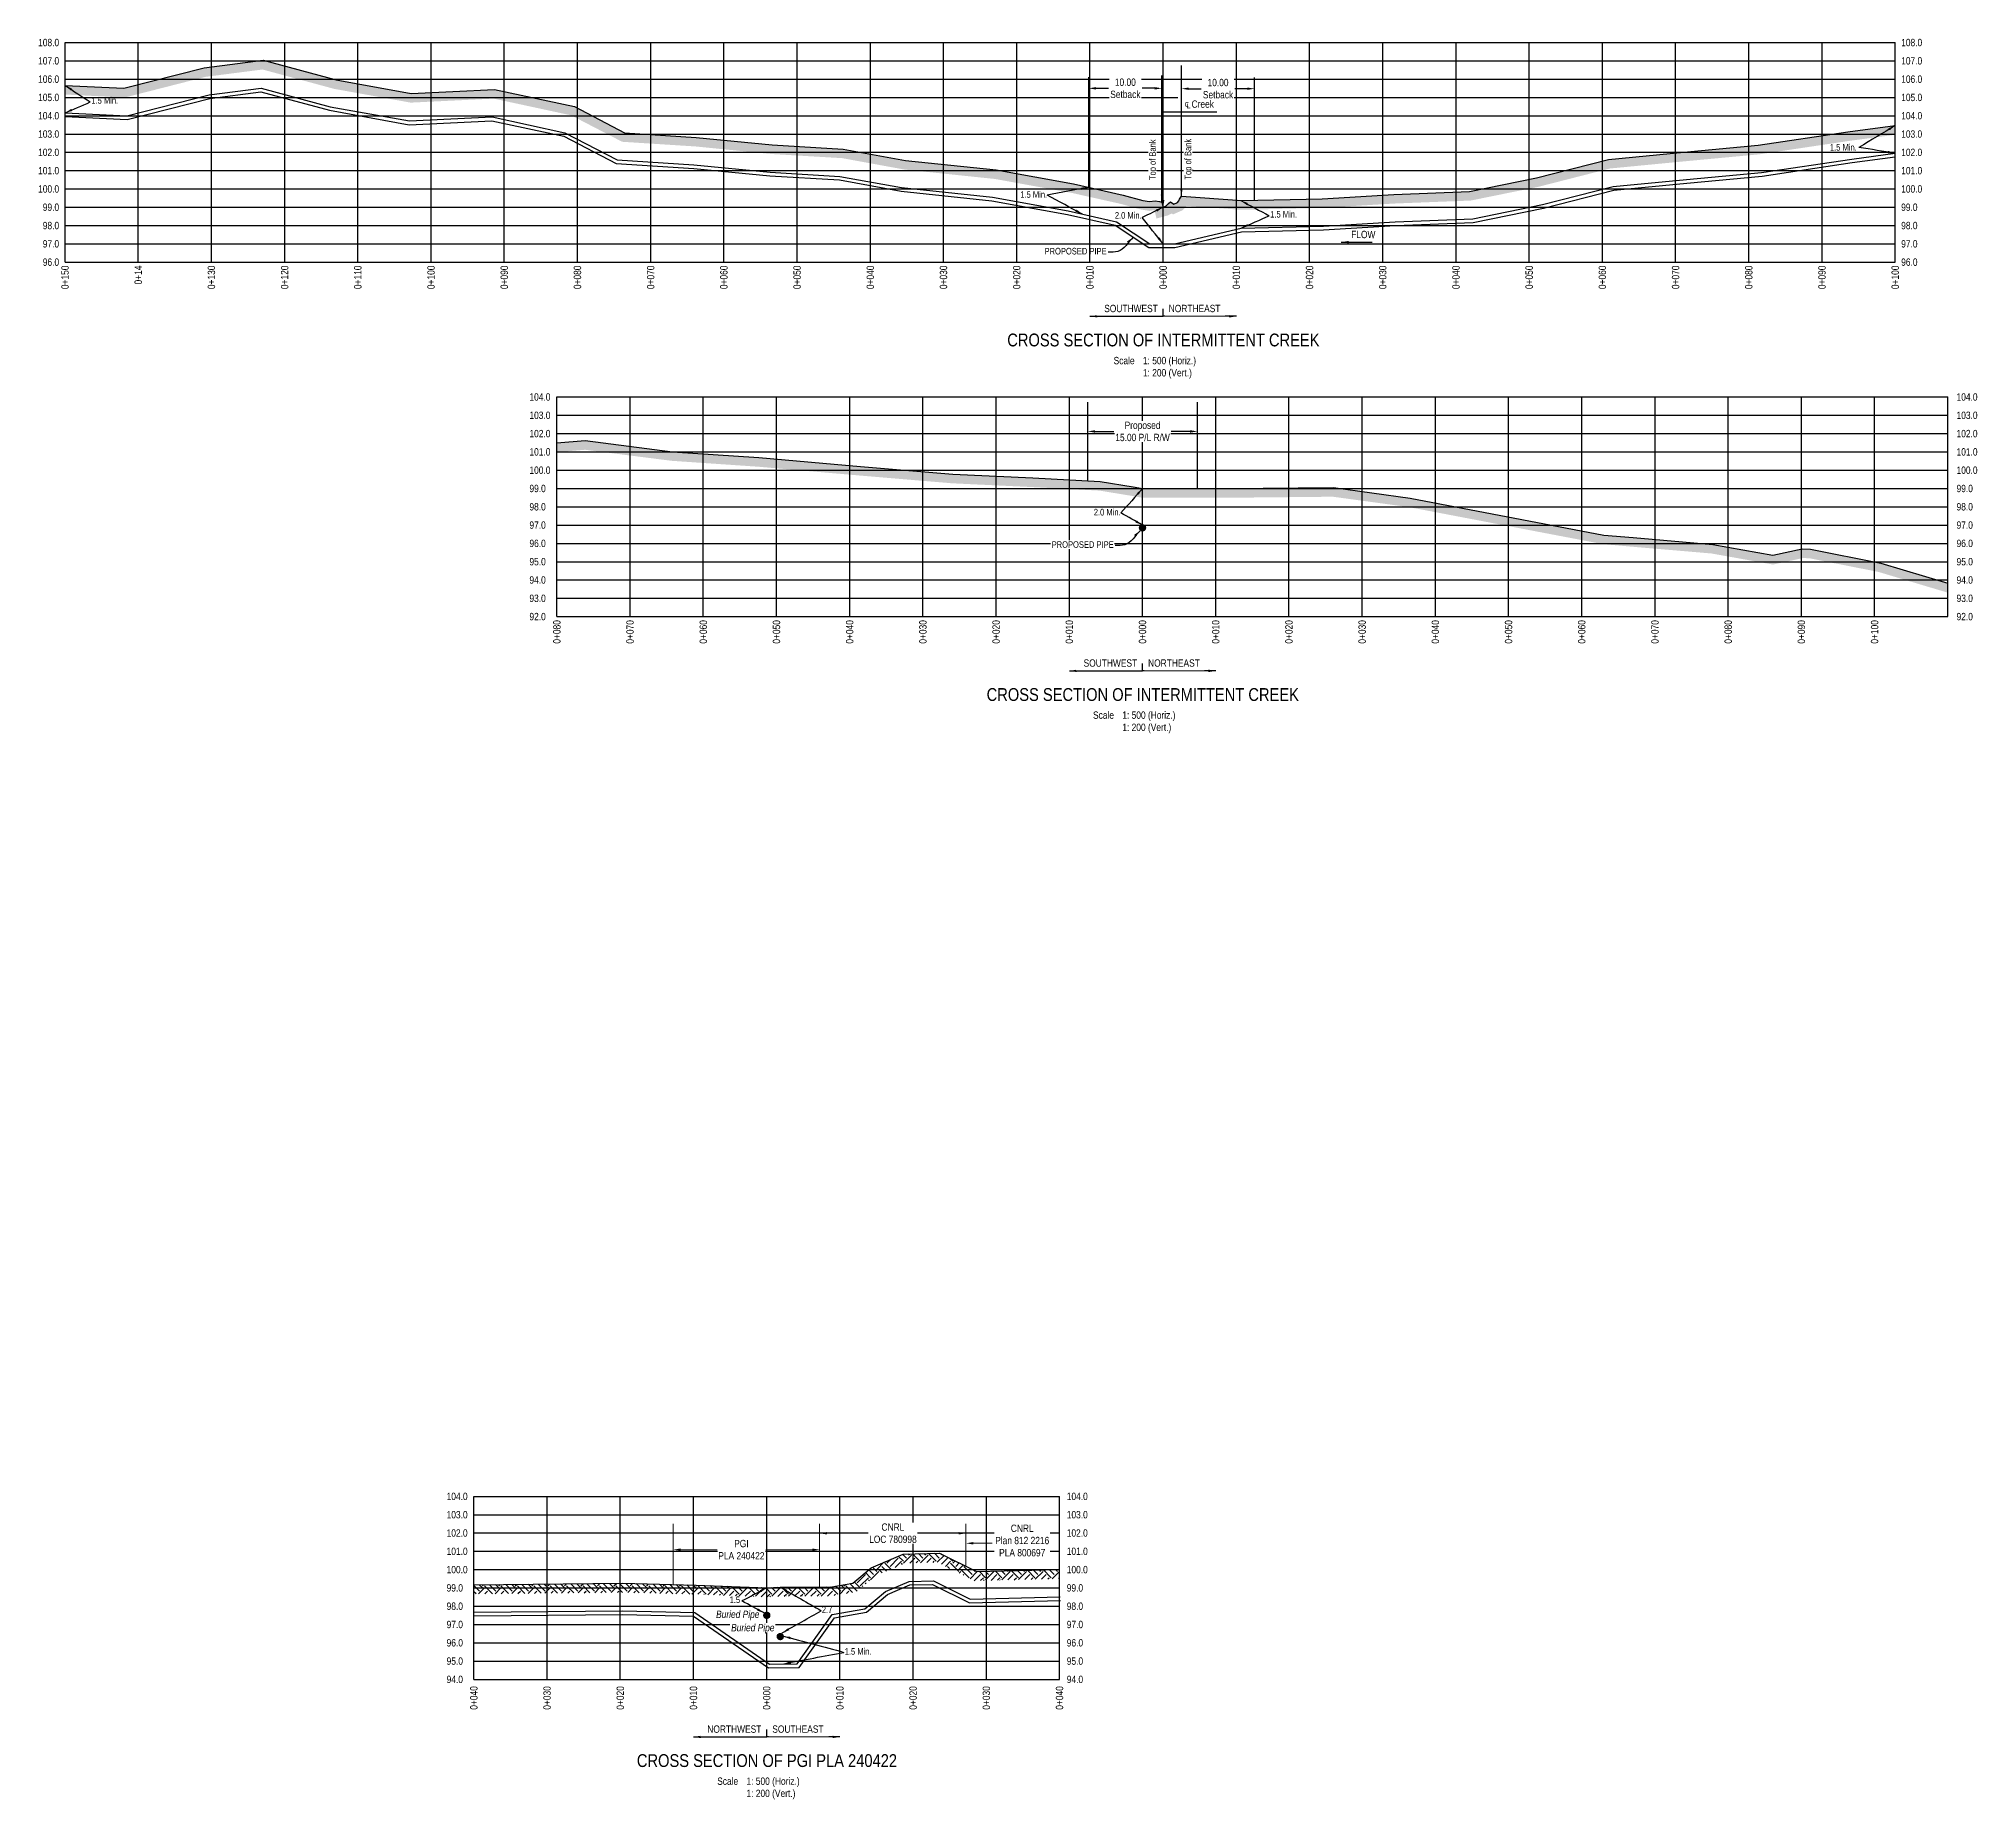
# Model space of a CAD drawing. Extents: x 406232 to 435383, y 6039561 to 6052989.
# Drawn here: x 414801 to 417449, y 6046317 to 6048722 of the extents above; entities that cross this region are included whole.
import ezdxf
from ezdxf.enums import TextEntityAlignment as Align

# ---------------------------------------------------------------- set-up
doc = ezdxf.new("R2010")
doc.units = 0
doc.header["$LTSCALE"] = 5
doc.header["$PDSIZE"] = 0.5
doc.linetypes.add('foc-TOPO', pattern=[1, 0.2, -0.8])
doc.layers.get('Defpoints').update_dxf_attribs({"color": 9})
for name, color, linetype in [('AS-PIPE-UG-T', 44, 'Continuous'), ('CG-NOTES', 7, 'Continuous'), ('DETAIL-T', 7, 'Continuous'), ('L-BD', 7, 'Continuous'), ('L-DETAIL-T', 3, 'Continuous'), ('L-MON', 1, 'Continuous'), ('P-CROSSINGS-GRID', 8, 'Continuous'), ('P-CROSSINGS-GROUND', 48, 'foc-TOPO'), ('P-CROSSINGS-LINE', 3, 'Continuous'), ('P-PROPOSED', 10, 'Continuous'), ('S-T7', 7, 'Continuous')]:
    doc.layers.add(name, color=color, linetype=linetype)
doc.layers.add('F-AR-T', color=190, linetype='Continuous', lineweight=9)
doc.layers.add('F-RW-T', color=190, linetype='Continuous', lineweight=9)
doc.styles.add('140', font='ARIALN.TTF', dxfattribs={"height": 15})
doc.styles.add('80', font='ARIALN.TTF', dxfattribs={"height": 10})
doc.styles.add('80CG', font='ARIALN.TTF', dxfattribs={"height": 10})
doc.styles.add('80L', font='ARIALN.TTF', dxfattribs={"height": 10})
doc.dimstyles.new('Compass 5 000', dxfattribs={"dimscale": 5, "dimtxt": 9, "dimasz": 2, "dimexe": 0.2, "dimexo": 0.0625, "dimgap": 0.5, "dimtad": 0, "dimtih": 1, "dimtoh": 1, "dimzin": 0, "dimdsep": 46, "dimtxsty": '80CG', "dimcen": 0.1, "dimse1": 1, "dimse2": 1, "dimclrd": 256, "dimclrt": 256, "dimaunit": 1, "dimadec": 4, "dimazin": 0, "dimtfac": 0.06, "dimtofl": 0, "dimtmove": 0, "dimatfit": 1, "dimfxl": 0.2, "dimtolj": 1, "dimtzin": 0, "dimlwd": -1, "dimarcsym": 0})
pattern_1 = [(45, (192.612, 2759.253), (0, 22.440395626), [15.86775592, -15.86775592]), (45, (188.404, 2763.461), (0, 22.440395626), [15.86775592, -15.86775592]), (45, (184.197, 2767.668), (0, 22.440395626), [15.86775592, -15.86775592]), (135, (184.197, 2770.473), (-22.440395626, 0), [15.86775592, -15.86775592]), (135, (188.404, 2774.681), (-22.440395626, 0), [15.86775592, -15.86775592]), (135, (192.612, 2778.889), (-22.440395626, 0), [15.86775592, -15.86775592])]

msp = doc.modelspace()

# ---------------------------------------------------------------- texts
at = {"style": '80L'}
msp.add_text('FLOW', height=9.9954, rotation=359.666704, dxfattribs=at).set_placement((416593.951, 6048449.934))
at = {"style": '80'}
for s, p in [('0+150', (414837.064, 6048412.351)), ('0+14', (414937.064, 6048412.351)), ('0+130', (415037.064, 6048412.351)), ('0+120', (415137.064, 6048412.351)), ('0+110', (415237.064, 6048412.351)), ('0+100', (415337.064, 6048412.351)), ('0+090', (415437.064, 6048412.351)), ('0+080', (415537.064, 6048412.351)), ('0+070', (415637.064, 6048412.351)), ('0+060', (415737.064, 6048412.351)), ('0+050', (415837.064, 6048412.351)), ('0+040', (415937.064, 6048412.351)), ('0+030', (416037.064, 6048412.351)), ('0+020', (416137.064, 6048412.351)), ('0+010', (416237.064, 6048412.351)), ('0+000', (416337.064, 6048412.351)), ('0+010', (416437.064, 6048412.351)), ('0+020', (416537.064, 6048412.351)), ('0+030', (416637.064, 6048412.351)), ('0+040', (416737.064, 6048412.351)), ('0+050', (416837.064, 6048412.351)), ('0+060', (416937.064, 6048412.351)), ('0+070', (417037.064, 6048412.351)), ('0+080', (417137.064, 6048412.351)), ('0+090', (417237.064, 6048412.351)), ('0+100', (417337.064, 6048412.351)), ('0+080', (415508.912, 6047927.982)), ('0+070', (415608.912, 6047927.982)), ('0+060', (415708.912, 6047927.982)), ('0+050', (415808.912, 6047927.982)), ('0+040', (415908.912, 6047927.982)), ('0+030', (416008.912, 6047927.982)), ('0+020', (416108.912, 6047927.982)), ('0+010', (416208.912, 6047927.982)), ('0+000', (416308.912, 6047927.982)), ('0+010', (416408.912, 6047927.982)), ('0+020', (416508.912, 6047927.982)), ('0+030', (416608.912, 6047927.982)), ('0+040', (416708.912, 6047927.982)), ('0+050', (416808.912, 6047927.982)), ('0+060', (416908.912, 6047927.982)), ('0+070', (417008.912, 6047927.982)), ('0+080', (417108.912, 6047927.982)), ('0+090', (417208.912, 6047927.982)), ('0+100', (417308.912, 6047927.982)), ('0+040', (415395.543, 6046471.584)), ('0+030', (415495.543, 6046471.584)), ('0+020', (415595.543, 6046471.584)), ('0+010', (415695.543, 6046471.584)), ('0+000', (415795.543, 6046471.584)), ('0+010', (415895.543, 6046471.584)), ('0+020', (415995.543, 6046471.584)), ('0+030', (416095.543, 6046471.584)), ('0+040', (416195.543, 6046471.584))]:
    msp.add_text(s, height=10, rotation=90, dxfattribs=at).set_placement(p, align=Align.MIDDLE_RIGHT)
at = {"char_height": 8.9959, "attachment_point": 1, "style": '80L'}
for s, width, insert in [('1.5 Min.', 45.29007, (414873.051, 6048642.499)), ('1.5 Min.', 45.29007, (417247.929, 6048578.36)), ('1.5 Min.', 45.29007, (416141.981, 6048513.915)), ('2.0 Min.', 45.29007, (416271.168, 6048485.355)), ('1.5 Min.', 45.29007, (416483.393, 6048486.956)), ('2.0 Min.', 45.29007, (416242.393, 6048079.959)), ('2.7 ', 13.9888, (415870.892, 6046580.497)), ('1.5 Min.', 45.29007, (415902.094, 6046523.523))]:
    msp.add_mtext_dynamic_manual_height_columns(s, width=width, gutter_width=44.979, heights=[0], dxfattribs=dict(at, insert=insert))
at = {"insert": (416175.125, 6048436.52), "char_height": 8.99589, "width": 84.29299, "attachment_point": 1, "style": '80L'}
msp.add_mtext('PROPOSED PIPE', dxfattribs=at)
at = {"layer": 'DETAIL-T', "char_height": 10, "attachment_point": 1, "style": '80L'}
for insert in [(416269.495, 6048287.565), (416241.344, 6047803.196), (415727.975, 6046346.798)]:
    msp.add_mtext_dynamic_manual_height_columns('Scale^I1: 500 (Horiz.)\\P^I1: 200 (Vert.)', width=217.1051, gutter_width=45, heights=[0], dxfattribs=dict(at, insert=insert))
at = {"layer": 'L-DETAIL-T', "char_height": 17.5, "width": 426.70467, "attachment_point": 2, "rotation": 0, "style": '140'}
for s, insert in [('CROSS SECTION OF INTERMITTENT CREEK', (416337.432, 6048319.439)), ('CROSS SECTION OF INTERMITTENT CREEK', (416309.28, 6047835.07)), ('CROSS SECTION OF PGI PLA 240422', (415795.911, 6046378.671))]:
    msp.add_mtext(s, dxfattribs=dict(at, insert=insert))
at = {"layer": 'S-T7', "style": '80'}
for s, p in [('108.0', (414829.036, 6048717.047)), ('107.0', (414829.036, 6048692.047)), ('106.0', (414829.036, 6048667.047)), ('105.0', (414829.036, 6048642.047)), ('104.0', (414829.036, 6048617.047)), ('103.0', (414829.036, 6048592.047)), ('102.0', (414829.036, 6048567.047)), ('101.0', (414829.036, 6048542.047)), ('100.0', (414829.036, 6048517.047)), ('99.0', (414829.036, 6048492.047)), ('98.0', (414829.036, 6048467.047)), ('97.0', (414829.036, 6048442.047)), ('96.0', (414829.036, 6048417.047))]:
    msp.add_text(s, height=10, dxfattribs=at).set_placement(p, align=Align.MIDDLE_RIGHT)
for s, p in [('108.0', (417345.283, 6048717.047)), ('107.0', (417345.283, 6048692.047)), ('106.0', (417345.283, 6048667.047)), ('105.0', (417345.283, 6048642.047)), ('104.0', (417345.283, 6048617.047)), ('103.0', (417345.283, 6048592.047)), ('102.0', (417345.283, 6048567.047)), ('101.0', (417345.283, 6048542.047)), ('100.0', (417345.283, 6048517.047)), ('99.0', (417345.283, 6048492.047)), ('98.0', (417345.283, 6048467.047)), ('97.0', (417345.283, 6048442.047)), ('96.0', (417345.283, 6048417.047)), ('104.0', (415471.47, 6048232.815)), ('104.0', (417420.92, 6048232.815)), ('103.0', (415471.47, 6048207.815)), ('103.0', (417420.92, 6048207.815)), ('102.0', (415471.47, 6048182.815)), ('102.0', (417420.92, 6048182.815)), ('101.0', (415471.47, 6048157.815)), ('101.0', (417420.92, 6048157.815)), ('100.0', (415471.47, 6048132.815)), ('100.0', (417420.92, 6048132.815)), ('99.0', (415471.47, 6048107.815)), ('99.0', (417420.92, 6048107.815)), ('98.0', (415471.47, 6048082.815)), ('98.0', (417420.92, 6048082.815)), ('97.0', (415471.47, 6048057.815)), ('97.0', (417420.92, 6048057.815)), ('96.0', (415471.47, 6048032.815)), ('96.0', (417420.92, 6048032.815)), ('95.0', (415471.47, 6048007.815)), ('95.0', (417420.92, 6048007.815)), ('94.0', (415471.47, 6047982.815)), ('94.0', (417420.92, 6047982.815)), ('93.0', (415471.47, 6047957.815)), ('93.0', (417420.92, 6047957.815)), ('92.0', (415471.47, 6047932.815)), ('92.0', (417420.92, 6047932.815)), ('104.0', (415358.369, 6046730.847)), ('104.0', (416205.455, 6046730.847)), ('103.0', (415358.369, 6046705.847)), ('103.0', (416205.455, 6046705.847)), ('102.0', (415358.369, 6046680.847)), ('102.0', (416205.455, 6046680.847)), ('101.0', (415358.369, 6046655.847)), ('101.0', (416205.455, 6046655.847)), ('100.0', (415358.369, 6046630.847)), ('100.0', (416205.455, 6046630.847)), ('99.0', (415358.369, 6046605.847)), ('99.0', (416205.455, 6046605.847)), ('98.0', (415358.369, 6046580.847)), ('98.0', (416205.455, 6046580.847)), ('97.0', (415358.369, 6046555.847)), ('97.0', (416205.455, 6046555.847)), ('96.0', (415358.369, 6046530.847)), ('96.0', (416205.455, 6046530.847)), ('95.0', (415358.369, 6046505.847)), ('95.0', (416205.455, 6046505.847)), ('94.0', (415358.369, 6046480.847)), ('94.0', (416205.455, 6046480.847))]:
    msp.add_text(s, height=10, dxfattribs=at).set_placement(p, align=Align.MIDDLE_LEFT)

# ---------------------------------------------------------------- blocks, each defined once
blk = doc.blocks.new('PLIA')
at = {"color": 255, "const_width": 1}
blk.add_lwpolyline([(-0.5, 0, 1), (0.5, 0, 1)], format="xyb", close=True, dxfattribs=at)
blk = doc.blocks.new('PLIAA')
blk.add_blockref('PLIA', (0, 0))
blk = doc.blocks.new('PLIB')
at = {"color": 1}
blk.add_circle((0, 0), 0.8, dxfattribs=at)
blk = doc.blocks.new('PLIBB')
blk.add_blockref('PLIB', (0, 0))
blk = doc.blocks.new('PLICC')
for name in ['PLIAA', 'PLIBB']:
    blk.add_blockref(name, (0, 0))
blk = doc.blocks.new('PLI')
blk.add_blockref('PLICC', (0, 0))
blk = doc.blocks.new('*D880')
at = {"layer": 'Defpoints', "color": 0, "transparency": 16777216}
for p in [(415668, 6046658), (415668, 6046648.6), (415867.9, 6046648.6)]:
    blk.add_point(p, dxfattribs=at)
at = {"layer": 'F-RW-T', "transparency": 16777216}
for p, q in [((415678, 6046658), (415727.7, 6046658)), ((415857.9, 6046658), (415794.3, 6046658))]:
    blk.add_line(p, q, dxfattribs=at)
for points in [[(415678, 6046659.7), (415678, 6046656.4), (415668, 6046658)], [(415857.9, 6046659.7), (415857.9, 6046656.4), (415867.9, 6046658)]]:
    blk.add_solid(points, dxfattribs=at)
at = {"layer": 'F-RW-T', "transparency": 16777216, "insert": (415761, 6046658), "char_height": 10, "attachment_point": 5, "style": '80CG', "bg_fill": 3, "box_fill_scale": 1.1, "bg_fill_color": 256, "bg_fill_true_color": 13158600, "bg_fill_transparency": 0}
blk.add_mtext('\\A1;PGI\\PPLA 240422', dxfattribs=at)
blk = doc.blocks.new('*D881')
at = {"layer": 'Defpoints', "color": 0, "transparency": 16777216}
for p in [(416067.8, 6046680.5), (415867.9, 6046674.7), (416067.8, 6046674.7)]:
    blk.add_point(p, dxfattribs=at)
at = {"layer": 'F-AR-T', "transparency": 16777216}
for p, q in [((415877.9, 6046680.5), (415933.7, 6046680.5)), ((416057.8, 6046680.5), (416002.3, 6046680.5))]:
    blk.add_line(p, q, dxfattribs=at)
for points in [[(415877.9, 6046682.1), (415877.9, 6046678.8), (415867.9, 6046680.5)], [(416057.8, 6046682.1), (416057.8, 6046678.8), (416067.8, 6046680.5)]]:
    blk.add_solid(points, dxfattribs=at)
at = {"layer": 'F-AR-T', "transparency": 16777216, "insert": (415968, 6046680.5), "char_height": 10, "attachment_point": 5, "style": '80CG', "bg_fill": 3, "box_fill_scale": 1.1, "bg_fill_color": 256, "bg_fill_true_color": 13158600, "bg_fill_transparency": 0}
blk.add_mtext('\\A1;CNRL\\PLOC 780998', dxfattribs=at)
blk = doc.blocks.new('*D867')
at = {"transparency": 16777216}
for p, q in [((416245.5, 6048654.5), (416262.5, 6048654.5)), ((416325.4, 6048654.5), (416308.4, 6048654.5))]:
    blk.add_line(p, q, dxfattribs=at)
for points in [[(416245.5, 6048656.2), (416245.5, 6048652.8), (416235.5, 6048654.5)], [(416325.4, 6048656.2), (416325.4, 6048652.8), (416335.4, 6048654.5)]]:
    blk.add_solid(points, dxfattribs=at)
at = {"layer": 'Defpoints', "color": 0, "transparency": 16777216}
for p in [(416235.5, 6048654.5), (416235.5, 6048636), (416335.4, 6048636)]:
    blk.add_point(p, dxfattribs=at)
at = {"transparency": 16777216, "insert": (416285.5, 6048654.5), "char_height": 10, "attachment_point": 5, "style": '80CG', "bg_fill": 3, "box_fill_scale": 1.1, "bg_fill_color": 256, "bg_fill_true_color": 13158600, "bg_fill_transparency": 0}
blk.add_mtext('\\A1;10.00\\PSetback', dxfattribs=at)
blk = doc.blocks.new('*D868')
at = {"transparency": 16777216}
for p, q in [((416372.1, 6048654), (416389.1, 6048654)), ((416452, 6048654), (416435, 6048654))]:
    blk.add_line(p, q, dxfattribs=at)
for points in [[(416372.1, 6048655.6), (416372.1, 6048652.3), (416362.1, 6048654)], [(416452, 6048655.6), (416452, 6048652.3), (416462, 6048654)]]:
    blk.add_solid(points, dxfattribs=at)
at = {"layer": 'Defpoints', "color": 0, "transparency": 16777216}
for p in [(416362.1, 6048654), (416362.1, 6048635.5), (416462, 6048635.5)]:
    blk.add_point(p, dxfattribs=at)
at = {"transparency": 16777216, "insert": (416412.1, 6048654), "char_height": 10, "attachment_point": 5, "style": '80CG', "bg_fill": 3, "box_fill_scale": 1.1, "bg_fill_color": 256, "bg_fill_true_color": 13158600, "bg_fill_transparency": 0}
blk.add_mtext('\\A1;10.00\\PSetback', dxfattribs=at)
blk = doc.blocks.new('*D870')
at = {"transparency": 16777216}
for p, q in [((416244, 6048185.8), (416269.9, 6048185.8)), ((416374, 6048185.8), (416348.1, 6048185.8))]:
    blk.add_line(p, q, dxfattribs=at)
for points in [[(416244, 6048187.4), (416244, 6048184.1), (416234, 6048185.8)], [(416374, 6048187.4), (416374, 6048184.1), (416384, 6048185.8)]]:
    blk.add_solid(points, dxfattribs=at)
at = {"layer": 'Defpoints', "color": 0, "transparency": 16777216}
for p in [(416234, 6048198.2), (416384, 6048198.2), (416384, 6048185.8)]:
    blk.add_point(p, dxfattribs=at)
at = {"transparency": 16777216, "insert": (416309, 6048185.8), "char_height": 10, "attachment_point": 5, "style": '80CG', "bg_fill": 3, "box_fill_scale": 1.1, "bg_fill_color": 256, "bg_fill_true_color": 13158600, "bg_fill_transparency": 0}
blk.add_mtext('\\A1;Proposed\\P15.00 P/L R/W', dxfattribs=at)

# ---------------------------------------------------------------- hatches: boundary and pattern name
at = {"layer": 'P-CROSSINGS-GROUND'}
h = msp.add_hatch(dxfattribs=at)
h.set_pattern_fill('EARTH', color=256, scale=2.498859, angle=45)
h.set_pattern_definition(pattern_1)
h.paths.add_polyline_path([(414837.151, 6048646.026), (414918.802, 6048641.949), (415029.357, 6048670.203), (415106.855, 6048680.212), (415204.752, 6048653.745), (415309.299, 6048634.948), (415422.616, 6048640.438), (415528.544, 6048617.586), (415598.124, 6048581.471), (415698.268, 6048575.067), (415802.176, 6048564.764), (415898.62, 6048559.094), (415983.487, 6048543.57), (416107.372, 6048530.644), (416212.218, 6048511.624), (416279.545, 6048496.525), (416306.864, 6048488.918), (416318.767, 6048487.035), (416325.242, 6048488.138), (416328.026, 6048476.608), (416343.236, 6048480.755), (416348.707, 6048483.542), (416350.651, 6048482.224), (416364.002, 6048488.11), (416369.217, 6048493.857), (416369.265, 6048493.972), (416444.217, 6048488.516), (416555.016, 6048491.186), (416652.809, 6048497.092), (416757.203, 6048501.151), (416849.801, 6048519.965), (416947.507, 6048544.953), (417049.517, 6048554.783), (417151.564, 6048564.339), (417274.278, 6048582.675), (417337.151, 6048591.076), (417337.151, 6048603.681), (417272.528, 6048595.047), (417150.057, 6048576.747), (417048.336, 6048567.222), (416945.347, 6048557.297), (416847.007, 6048532.147), (416755.706, 6048513.597), (416652.19, 6048509.572), (416554.489, 6048503.672), (416444.521, 6048501.022), (416362.085, 6048507.022), (416359.465, 6048502.897), (416358.529, 6048500.672), (416356.533, 6048498.472), (416351.94, 6048496.447), (416347.332, 6048499.572), (416344.5, 6048497.172), (416341.36, 6048493.822), (416338.71, 6048492.472), (416337.151, 6048492.047), (416335.443, 6048499.122), (416331.95, 6048499.922), (416326.328, 6048500.997), (416318.693, 6048499.697), (416309.525, 6048501.147), (416282.59, 6048508.647), (416214.701, 6048523.872), (416109.138, 6048543.022), (415985.262, 6048555.947), (415900.117, 6048571.522), (415803.16, 6048577.222), (415699.283, 6048587.522), (415601.546, 6048593.772), (415532.814, 6048629.447), (415423.648, 6048652.997), (415310.113, 6048647.497), (415207.493, 6048665.947), (415107.718, 6048692.922), (415027.001, 6048682.497), (414917.538, 6048654.522), (414837.151, 6048658.535)])
h = msp.add_hatch(dxfattribs=at)
h.set_pattern_fill('EARTH', color=256, scale=2.498859, angle=45)
h.set_pattern_definition([(45, (164.46, 3001.199), (0, 22.440395626), [15.86775592, -15.86775592]), (45, (160.253, 3005.406), (0, 22.440395626), [15.86775592, -15.86775592]), (45, (156.045, 3009.614), (0, 22.440395626), [15.86775592, -15.86775592]), (135, (156.045, 3012.419), (-22.440395626, 0), [15.86775592, -15.86775592]), (135, (160.253, 3016.626), (-22.440395626, 0), [15.86775592, -15.86775592]), (135, (164.46, 3020.834), (-22.440395626, 0), [15.86775592, -15.86775592])])
h.paths.add_polyline_path([(415508.999, 6048157.455), (415547.451, 6048160.703), (415665.68, 6048145.618), (415783.919, 6048137.547), (415922.722, 6048125.5), (416048.981, 6048114.874), (416158.54, 6048109.713), (416249.941, 6048104.948), (416293.957, 6048097.767), (416307.903, 6048095.322), (416425.603, 6048095.14), (416568.903, 6048096.558), (416672.564, 6048082.419), (416937.508, 6048031.855), (416978.207, 6048028.222), (417086.24, 6048018.995), (417170.171, 6048003.909), (417211.185, 6048012.797), (417219.96, 6048012.448), (417314.462, 6047993.778), (417408.999, 6047965.432), (417408.999, 6047978.476), (417317.474, 6048005.919), (417221.427, 6048024.894), (417210.092, 6048025.344), (417169.944, 6048016.644), (417087.88, 6048031.394), (416979.294, 6048040.669), (416939.239, 6048044.244), (416674.581, 6048094.754), (416569.69, 6048109.061), (416425.551, 6048107.635), (416308.999, 6048107.815), (416296.042, 6048110.086), (416251.276, 6048117.389), (416159.159, 6048122.192), (416049.8, 6048127.344), (415923.786, 6048137.949), (415784.884, 6048150.004), (415666.897, 6048158.058), (415547.719, 6048173.265), (415508.999, 6048169.994)])
h = msp.add_hatch(dxfattribs=at)
h.set_pattern_fill('EARTH', color=256, scale=2.498859, angle=45)
h.set_pattern_definition(pattern_1)
h.paths.add_polyline_path([(415395.63, 6046610.033), (415598.817, 6046612.1), (415698.559, 6046609.674), (415795.63, 6046605.847), (415814.145, 6046606.798), (415881.803, 6046606.948), (415913.286, 6046612.476), (415938.072, 6046633.385), (415982.035, 6046652.044), (416031.617, 6046653.394), (416082.075, 6046628.083), (416195.63, 6046631.054), (416195.63, 6046618.555), (416079.272, 6046615.511), (416028.82, 6046640.819), (415984.739, 6046639.618), (415944.688, 6046622.62), (415918.766, 6046600.752), (415882.905, 6046594.456), (415814.479, 6046594.304), (415795.705, 6046593.341), (415698.161, 6046597.186), (415598.728, 6046599.604), (415395.758, 6046597.539)])

# ---------------------------------------------------------------- linework, layer by layer
for p, q in [((416235.488, 6048519.21), (416235.488, 6048669.736)), ((416335.443, 6048533.82), (416335.443, 6048671.981)), ((416462.039, 6048501.777), (416462.039, 6048669.206)), ((416234.034, 6048118.288), (416234.034, 6048225.669)), ((416383.965, 6048107.699), (416383.965, 6048225.669))]:
    msp.add_line(p, q)
at = {"layer": 'CG-NOTES'}
for p, q in [((416337.151, 6048343.025), (416337.151, 6048353.025)), ((416308.999, 6047858.656), (416308.999, 6047868.656)), ((415795.63, 6046402.257), (415795.63, 6046412.257))]:
    msp.add_line(p, q, dxfattribs=at)
at = {"layer": 'F-RW-T'}
msp.add_line((415667.989, 6046610.418), (415667.989, 6046693.231), dxfattribs=at)
at = {"layer": 'P-CROSSINGS-GRID', "color": 8}
for p, q in [((414837.151, 6048717.047), (417337.151, 6048717.047)), ((414837.151, 6048417.047), (414837.151, 6048717.047)), ((414937.151, 6048417.047), (414937.151, 6048717.047)), ((415037.151, 6048417.047), (415037.151, 6048717.047)), ((415137.151, 6048417.047), (415137.151, 6048717.047)), ((415237.151, 6048417.047), (415237.151, 6048717.047)), ((415337.151, 6048417.047), (415337.151, 6048717.047)), ((415437.151, 6048417.047), (415437.151, 6048717.047)), ((415537.151, 6048417.047), (415537.151, 6048717.047)), ((415637.151, 6048417.047), (415637.151, 6048717.047)), ((415737.151, 6048417.047), (415737.151, 6048717.047)), ((415837.151, 6048417.047), (415837.151, 6048717.047)), ((415937.151, 6048417.047), (415937.151, 6048717.047)), ((416037.151, 6048417.047), (416037.151, 6048717.047)), ((416137.151, 6048417.047), (416137.151, 6048717.047)), ((416237.151, 6048417.047), (416237.151, 6048717.047)), ((416337.151, 6048417.047), (416337.151, 6048717.047)), ((416437.151, 6048417.047), (416437.151, 6048717.047)), ((416537.151, 6048417.047), (416537.151, 6048717.047)), ((416637.151, 6048417.047), (416637.151, 6048717.047)), ((416737.151, 6048417.047), (416737.151, 6048717.047)), ((416837.151, 6048417.047), (416837.151, 6048717.047)), ((416937.151, 6048417.047), (416937.151, 6048717.047)), ((417037.151, 6048417.047), (417037.151, 6048717.047)), ((417137.151, 6048417.047), (417137.151, 6048717.047)), ((417237.151, 6048417.047), (417237.151, 6048717.047)), ((417337.151, 6048417.047), (417337.151, 6048717.047)), ((414837.151, 6048692.047), (417337.151, 6048692.047)), ((414837.151, 6048667.047), (417337.151, 6048667.047)), ((414837.151, 6048642.047), (417337.151, 6048642.047)), ((414837.151, 6048617.047), (417337.151, 6048617.047)), ((414837.151, 6048592.047), (417337.151, 6048592.047)), ((414837.151, 6048567.047), (417337.151, 6048567.047)), ((414837.151, 6048542.047), (417337.151, 6048542.047)), ((414837.151, 6048517.047), (417337.151, 6048517.047)), ((414837.151, 6048492.047), (417337.151, 6048492.047)), ((414837.151, 6048467.047), (417337.151, 6048467.047)), ((414837.151, 6048442.047), (417337.151, 6048442.047)), ((414837.151, 6048417.047), (417337.151, 6048417.047)), ((415508.999, 6048232.815), (417408.999, 6048232.815)), ((415508.999, 6047932.815), (415508.999, 6048232.815)), ((415608.999, 6047932.815), (415608.999, 6048232.815)), ((415708.999, 6047932.815), (415708.999, 6048232.815)), ((415808.999, 6047932.815), (415808.999, 6048232.815)), ((415908.999, 6047932.815), (415908.999, 6048232.815)), ((416008.999, 6047932.815), (416008.999, 6048232.815)), ((416108.999, 6047932.815), (416108.999, 6048232.815)), ((416208.999, 6047932.815), (416208.999, 6048232.815)), ((416308.999, 6047932.815), (416308.999, 6048232.815)), ((416408.999, 6047932.815), (416408.999, 6048232.815)), ((416508.999, 6047932.815), (416508.999, 6048232.815)), ((416608.999, 6047932.815), (416608.999, 6048232.815)), ((416708.999, 6047932.815), (416708.999, 6048232.815)), ((416808.999, 6047932.815), (416808.999, 6048232.815)), ((416908.999, 6047932.815), (416908.999, 6048232.815)), ((417008.999, 6047932.815), (417008.999, 6048232.815)), ((417108.999, 6047932.815), (417108.999, 6048232.815)), ((417208.999, 6047932.815), (417208.999, 6048232.815)), ((417308.999, 6047932.815), (417308.999, 6048232.815)), ((417408.999, 6047932.815), (417408.999, 6048232.815)), ((415508.999, 6048207.815), (417408.999, 6048207.815)), ((415508.999, 6048182.815), (417408.999, 6048182.815)), ((415508.999, 6048157.815), (417408.999, 6048157.815)), ((415508.999, 6048132.815), (417408.999, 6048132.815)), ((415508.999, 6048107.815), (417408.999, 6048107.815)), ((415508.999, 6048082.815), (417408.999, 6048082.815)), ((415508.999, 6048057.815), (417408.999, 6048057.815)), ((415508.999, 6048032.815), (417408.999, 6048032.815)), ((415508.999, 6048007.815), (417408.999, 6048007.815)), ((415508.999, 6047982.815), (417408.999, 6047982.815)), ((415508.999, 6047957.815), (417408.999, 6047957.815)), ((415508.999, 6047932.815), (417408.999, 6047932.815)), ((415395.63, 6046730.847), (416195.63, 6046730.847)), ((415395.63, 6046480.847), (415395.63, 6046730.847)), ((415495.63, 6046480.847), (415495.63, 6046730.847)), ((415595.63, 6046480.847), (415595.63, 6046730.847)), ((415695.63, 6046480.847), (415695.63, 6046730.847)), ((415795.63, 6046480.847), (415795.63, 6046730.847)), ((415895.63, 6046480.847), (415895.63, 6046730.847)), ((415995.63, 6046480.847), (415995.63, 6046730.847)), ((416095.63, 6046480.847), (416095.63, 6046730.847)), ((416195.63, 6046480.847), (416195.63, 6046730.847)), ((415395.63, 6046705.847), (416195.63, 6046705.847)), ((415395.63, 6046680.847), (416195.63, 6046680.847)), ((415395.63, 6046655.847), (416195.63, 6046655.847)), ((415395.63, 6046630.847), (416195.63, 6046630.847)), ((415395.63, 6046605.847), (416195.63, 6046605.847)), ((415395.63, 6046580.847), (416195.63, 6046580.847)), ((415395.63, 6046555.847), (416195.63, 6046555.847)), ((415395.63, 6046530.847), (416195.63, 6046530.847)), ((415395.63, 6046505.847), (416195.63, 6046505.847)), ((415395.63, 6046480.847), (416195.63, 6046480.847))]:
    msp.add_line(p, q, dxfattribs=at)
at = {"layer": 'P-CROSSINGS-LINE', "color": 3, "flags": 128}
for points in [[(414837.151, 6048658.535), (414917.538, 6048654.522), (415027.001, 6048682.497), (415107.718, 6048692.922), (415207.493, 6048665.947), (415310.113, 6048647.497), (415423.648, 6048652.997), (415532.814, 6048629.447), (415601.546, 6048593.772), (415699.283, 6048587.522), (415803.16, 6048577.222), (415900.117, 6048571.522), (415985.262, 6048555.947), (416109.138, 6048543.022), (416214.701, 6048523.872), (416282.59, 6048508.647), (416309.525, 6048501.147), (416318.693, 6048499.697), (416326.328, 6048500.997), (416331.95, 6048499.922), (416335.443, 6048499.122), (416337.151, 6048492.047), (416338.71, 6048492.472), (416341.36, 6048493.822), (416344.5, 6048497.172), (416347.332, 6048499.572), (416351.94, 6048496.447), (416356.533, 6048498.472), (416358.529, 6048500.672), (416359.465, 6048502.897), (416362.085, 6048507.022), (416444.521, 6048501.022), (416554.489, 6048503.672), (416652.19, 6048509.572), (416755.706, 6048513.597), (416847.007, 6048532.147), (416945.347, 6048557.297), (417048.336, 6048567.222), (417150.057, 6048576.747), (417272.528, 6048595.047), (417337.151, 6048603.681)], [(415508.999, 6048169.994), (415547.719, 6048173.265), (415666.897, 6048158.058), (415784.884, 6048150.004), (415923.786, 6048137.949), (416049.8, 6048127.344), (416159.159, 6048122.192), (416251.276, 6048117.389), (416296.042, 6048110.086), (416308.999, 6048107.815), (416425.551, 6048107.635), (416569.69, 6048109.061), (416674.581, 6048094.754), (416939.239, 6048044.244), (416979.294, 6048040.669), (417087.88, 6048031.394), (417169.944, 6048016.644), (417210.092, 6048025.344), (417221.427, 6048024.894), (417317.474, 6048005.919), (417408.999, 6047978.476)], [(415395.63, 6046610.033), (415598.817, 6046612.1), (415698.559, 6046609.674), (415795.63, 6046605.847), (415814.145, 6046606.798), (415881.803, 6046606.948), (415913.286, 6046612.476), (415938.072, 6046633.385), (415982.035, 6046652.044), (416031.617, 6046653.394), (416082.075, 6046628.083), (416195.63, 6046631.054)]]:
    msp.add_lwpolyline(points, dxfattribs=at)
at = {"layer": 'P-PROPOSED'}
for points in [[(414837.151, 6048621.006), (414921.329, 6048616.803), (415034.069, 6048645.615), (415105.129, 6048654.793), (415199.271, 6048629.341), (415307.672, 6048609.852), (415420.551, 6048615.32), (415520.002, 6048593.865), (415591.281, 6048556.869), (415696.237, 6048550.157), (415800.209, 6048539.848), (415895.628, 6048534.238), (415979.937, 6048518.816), (416103.84, 6048505.888), (416207.252, 6048487.128), (416273.455, 6048472.281), (416273.455, 6048472.281), (416318.924, 6048442.047), (416352.594, 6048442.047), (416443.61, 6048463.506), (416443.61, 6048463.506), (416556.071, 6048466.216), (416654.048, 6048472.133), (416760.195, 6048476.26), (416855.387, 6048495.601), (416951.827, 6048520.265), (417051.881, 6048529.907), (417154.578, 6048539.523), (417277.78, 6048557.932), (417337.151, 6048565.865)], [(414837.151, 6048616.002), (414921.834, 6048611.774), (415035.011, 6048640.698), (415104.783, 6048649.709), (415198.174, 6048624.46), (415307.347, 6048604.832), (415420.137, 6048610.296), (415518.294, 6048589.121), (415589.912, 6048551.948), (415695.831, 6048545.175), (415799.816, 6048534.864), (415895.029, 6048529.267), (415979.227, 6048513.865), (416103.134, 6048500.937), (416206.258, 6048482.229), (416271.459, 6048467.607), (416317.414, 6048437.049), (416353.175, 6048437.049), (416444.25, 6048458.522), (416556.282, 6048461.222), (416654.295, 6048467.141), (416760.794, 6048471.282), (416856.505, 6048490.728), (416952.691, 6048515.327), (417052.353, 6048524.931), (417155.18, 6048534.56), (417278.48, 6048552.984), (417337.151, 6048560.823)]]:
    msp.add_lwpolyline(points, dxfattribs=at)

# ---------------------------------------------------------------- block references
at = {"layer": 'L-MON', "xscale": 4.997718399999963, "yscale": 4.997718399999963, "zscale": 4.997718399999963}
msp.add_blockref('PLI', (416308.999, 6048054.102), dxfattribs=at)

msp.set_redraw_order([(e.dxf.handle, doc.entitydb.next_handle()) for e in msp.query("TEXT MTEXT ATTDEF DIMENSION ARC_DIMENSION")])  # texts and dimensions are drawn at this point

# ---------------------------------------------------------------- leaders
at = {"path_type": 1}
for points in [[(414837.151, 6048621.006), (414871.556, 6048635.827)], [(414837.382, 6048658.315), (414871.556, 6048635.827)], [(416337.151, 6048492.047), (416337.151, 6048622.591)], [(417337.151, 6048603.681), (417287.593, 6048573.658)], [(417337.151, 6048565.865), (417287.593, 6048573.658)], [(416335.443, 6048499.122), (416335.443, 6048533.82)], [(416362.085, 6048507.022), (416362.085, 6048541.72)], [(416235.488, 6048519.21), (416178.566, 6048508.363)], [(416226.826, 6048482.739), (416178.566, 6048508.363)], [(416296.26, 6048450.958), (416275.247, 6048431.699), (416261.856, 6048430.608)], [(416580.427, 6048444.303), (416622.847, 6048444.458)], [(416305.948, 6048050.119), (416284.935, 6048030.859), (416271.545, 6048029.768)]]:
    msp.add_leader(points, dimstyle='Compass 5 000', override={"dimgap": 0.5, "dimtad": 0}, dxfattribs=at)
for points in [[(416337.151, 6048492.047), (416308.392, 6048477.962)], [(416337.151, 6048442.047), (416308.392, 6048477.962)], [(416443.219, 6048501.138), (416482.108, 6048480.371)], [(416443.61, 6048463.506), (416482.108, 6048480.371)], [(416308.999, 6048107.815), (416279.377, 6048074.373)], [(416308.999, 6048057.815), (416279.377, 6048074.373)], [(415818.86, 6046502.215), (415901.031, 6046517.802)]]:
    msp.add_leader(points, dimstyle='Compass 5 000', dxfattribs=at)
at = {"layer": 'CG-NOTES', "path_type": 1}
for points in [[(416237.151, 6048343.025), (416337.151, 6048343.025)], [(416437.151, 6048343.025), (416337.151, 6048343.025)], [(416208.999, 6047858.656), (416308.999, 6047858.656)], [(416408.999, 6047858.656), (416308.999, 6047858.656)], [(415695.63, 6046402.257), (415795.63, 6046402.257)], [(415895.63, 6046402.257), (415795.63, 6046402.257)]]:
    msp.add_leader(points, dimstyle='Compass 5 000', override={"dimgap": 0.5, "dimtad": 0}, dxfattribs=at)
at = {"layer": 'L-BD', "path_type": 1}
msp.add_leader([(415814.145, 6046606.798), (415870.177, 6046574.684)], dimstyle='Compass 5 000', override={"dimgap": 0.5, "dimtad": 0}, dxfattribs=at)

# ---------------------------------------------------------------- next in the draw order: texts
at = {"insert": (416318.062, 6048529.151), "char_height": 8.99589, "width": 55.85483, "attachment_point": 1, "rotation": 90, "style": '80L', "bg_fill": 3, "box_fill_scale": 1.15, "bg_fill_color": 256, "bg_fill_true_color": 256, "bg_fill_transparency": 0}
msp.add_mtext('Top of Bank', dxfattribs=at)
at = {"color": 3, "char_height": 10, "width": 78.43132, "attachment_point": 3, "style": '80', "bg_fill": 2}
for s, insert in [('SOUTHWEST', (416329.783, 6048358.706)), ('SOUTHWEST', (416301.632, 6047874.337)), ('NORTHWEST', (415788.263, 6046417.938))]:
    msp.add_mtext(s, dxfattribs=dict(at, insert=insert))
at = {"insert": (416184.813, 6048035.68), "char_height": 8.99589, "width": 84.29299, "attachment_point": 1, "style": '80L', "bg_fill": 3, "box_fill_scale": 1.15, "bg_fill_color": 256, "bg_fill_true_color": 256, "bg_fill_transparency": 0}
msp.add_mtext('PROPOSED PIPE', dxfattribs=at)
at = {"layer": 'AS-PIPE-UG-T', "insert": (415726.473, 6046574.708), "char_height": 9.99544, "attachment_point": 1, "style": '80L', "bg_fill": 3, "box_fill_scale": 1.15, "bg_fill_color": 256, "bg_fill_true_color": 256, "bg_fill_transparency": 0}
msp.add_mtext_dynamic_manual_height_columns('{\\fArial Narrow|b0|i1|c0|p34;Buried Pipe}', width=59.00894, gutter_width=49.977, heights=[0], dxfattribs=at)
at = {"layer": 'L-BD', "insert": (416362.177, 6048637.955), "char_height": 9.99544, "width": 49.14274, "attachment_point": 1, "style": '80', "bg_fill": 2}
msp.add_mtext('\\pi4.23209;{\\fISOCPEUR|b0|i0|c0|p34;℄} Creek', dxfattribs=at)

# ---------------------------------------------------------------- next in the draw order: dimensions: what is measured, and where the dimension line sits
dim = msp.add_aligned_dim(p1=(416335.443, 6048636.013), p2=(416235.488, 6048636.013), distance=-18.487, text='10.00\\PSetback', dimstyle='Compass 5 000', override={"dimtfill": 1})
dim.commit()
dim.dimension.update_dxf_attribs({"geometry": '*D867', "text_midpoint": (416285.465, 6048654.5)})
at = {"color": 2}
dim = msp.add_aligned_dim(p1=(416234.034, 6048198.226), p2=(416383.965, 6048198.226), distance=-12.447, text='Proposed\\P15.00 P/L R/W', dimstyle='Compass 5 000', override={"dimtfill": 1}, dxfattribs=at)
dim.commit()
dim.dimension.update_dxf_attribs({"geometry": '*D870', "text_midpoint": (416308.999, 6048185.778)})
at = {"layer": 'F-AR-T', "color": 2}
dim = msp.add_linear_dim(base=(416067.806, 6046680.477), p1=(415867.897, 6046674.726), p2=(416067.806, 6046674.726), angle=0, text='CNRL\\PLOC 780998', dimstyle='Compass 5 000', override={"dimtfill": 1}, dxfattribs=at)
dim.commit()
dim.dimension.update_dxf_attribs({"geometry": '*D881', "text_midpoint": (415967.97, 6046680.477), "dimtype": 161})

# ---------------------------------------------------------------- next in the draw order: linework, layer by layer
for p, q in [((416362.085, 6048507.022), (416362.085, 6048685.89)), ((416337.151, 6048622.591), (416410.405, 6048622.591))]:
    msp.add_line(p, q)
at = {"layer": 'F-AR-T'}
msp.add_line((416077.802, 6046666.773), (416103.523, 6046666.723), dxfattribs=at)
msp.add_solid([(416077.802, 6046668.439), (416077.802, 6046665.107), (416067.806, 6046666.773)], dxfattribs=at)
at = {"layer": 'F-RW-T'}
for p, q in [((415867.897, 6046606.917), (415867.897, 6046693.231)), ((416067.806, 6046635.24), (416067.806, 6046693.231))]:
    msp.add_line(p, q, dxfattribs=at)

# ---------------------------------------------------------------- next in the draw order: texts
at = {"color": 3, "char_height": 10, "width": 71.79644, "attachment_point": 1, "style": '80', "bg_fill": 2}
for s, insert in [('NORTHEAST', (416344.741, 6048358.706)), ('NORTHEAST', (416316.589, 6047874.337)), ('SOUTHEAST', (415803.22, 6046417.938))]:
    msp.add_mtext(s, dxfattribs=dict(at, insert=insert))
at = {"insert": (415744.914, 6046594.099), "char_height": 8.9959, "attachment_point": 1, "style": '80L'}
msp.add_mtext_dynamic_manual_height_columns('1.5 ', width=13.9888, gutter_width=44.979, heights=[0], dxfattribs=at)
at = {"layer": 'AS-PIPE-UG-T', "insert": (415747.024, 6046556.51), "char_height": 9.99544, "attachment_point": 1, "style": '80L', "bg_fill": 3, "box_fill_scale": 1.15, "bg_fill_color": 256, "bg_fill_true_color": 256, "bg_fill_transparency": 0}
msp.add_mtext_dynamic_manual_height_columns('{\\fArial Narrow|b0|i1|c0|p34;Buried Pipe}', width=59.00894, gutter_width=49.977, heights=[0], dxfattribs=at)

# ---------------------------------------------------------------- next in the draw order: leaders
at = {"layer": 'L-BD', "path_type": 1}
for points in [[(415795.63, 6046605.847), (415761.539, 6046587.981)], [(415792.083, 6046571.58), (415761.539, 6046587.981)]]:
    msp.add_leader(points, dimstyle='Compass 5 000', override={"dimgap": 0.5, "dimtad": 0}, dxfattribs=at)

# ---------------------------------------------------------------- next in the draw order: linework, layer by layer
at = {"layer": 'P-PROPOSED'}
for points in [[(415396.012, 6046572.552), (415598.552, 6046574.613), (415697.365, 6046572.209), (415799.583, 6046501.832), (415837.408, 6046502.024), (415885.11, 6046569.472), (415929.726, 6046577.306), (415957.92, 6046601.09), (415990.148, 6046614.768), (416023.226, 6046615.669), (416073.665, 6046590.367), (416196.611, 6046593.584)], [(415396.063, 6046567.554), (415598.516, 6046569.614), (415695.756, 6046567.249), (415798.04, 6046496.827), (415840.004, 6046497.04), (415888.002, 6046564.906), (415931.918, 6046572.617), (415960.566, 6046596.784), (415991.23, 6046609.798), (416022.107, 6046610.639), (416072.543, 6046585.338), (416196.741, 6046588.588)]]:
    msp.add_lwpolyline(points, dxfattribs=at)

# ---------------------------------------------------------------- next in the draw order: block references
at = {"layer": 'L-MON', "color": 2, "xscale": 4.99771839999997, "yscale": 4.99771839999997, "zscale": 4.99771839999997}
for p in [(415795.63, 6046568.365), (415814.145, 6046539.329)]:
    msp.add_blockref('PLI', p, dxfattribs=at)

# ---------------------------------------------------------------- next in the draw order: texts
at = {"insert": (416366.495, 6048529.875), "char_height": 8.99589, "width": 55.85483, "attachment_point": 1, "rotation": 90, "style": '80L', "bg_fill": 3, "box_fill_scale": 1.15, "bg_fill_color": 256, "bg_fill_true_color": 256, "bg_fill_transparency": 0}
msp.add_mtext('Top of Bank', dxfattribs=at)
at = {"layer": 'F-RW-T', "insert": (416144.603, 6046670.523), "char_height": 9.99544, "attachment_point": 5, "style": '80CG', "bg_fill": 3, "box_fill_scale": 1.1, "bg_fill_color": 256, "bg_fill_true_color": 13158600, "bg_fill_transparency": 0}
msp.add_mtext('\\A1;CNRL\\PPlan 812 2216\\PPLA 800697', dxfattribs=at)

# ---------------------------------------------------------------- next in the draw order: dimensions: what is measured, and where the dimension line sits
dim = msp.add_aligned_dim(p1=(416462.039, 6048635.483), p2=(416362.085, 6048635.483), distance=-18.487, text='10.00\\PSetback', dimstyle='Compass 5 000', override={"dimtfill": 1})
dim.commit()
dim.dimension.update_dxf_attribs({"geometry": '*D868', "text_midpoint": (416412.062, 6048653.97)})
at = {"layer": 'F-RW-T', "color": 2}
dim = msp.add_linear_dim(base=(415667.989, 6046658.019), p1=(415867.897, 6046648.561), p2=(415667.989, 6046648.561), angle=180, text='PGI\\PPLA 240422', dimstyle='Compass 5 000', override={"dimtfill": 1}, dxfattribs=at)
dim.commit()
dim.dimension.update_dxf_attribs({"geometry": '*D880', "text_midpoint": (415760.988, 6046658.019), "dimtype": 161})

# ---------------------------------------------------------------- next in the draw order: leaders
at = {"path_type": 1}
msp.add_leader([(415818.469, 6046539.848), (415901.031, 6046517.802)], dimstyle='Compass 5 000', dxfattribs=at)
at = {"layer": 'L-BD', "path_type": 1}
msp.add_leader([(415816.932, 6046544.58), (415870.177, 6046574.684)], dimstyle='Compass 5 000', override={"dimgap": 0.5, "dimtad": 0}, dxfattribs=at)

doc.saveas('drawing.dxf')
